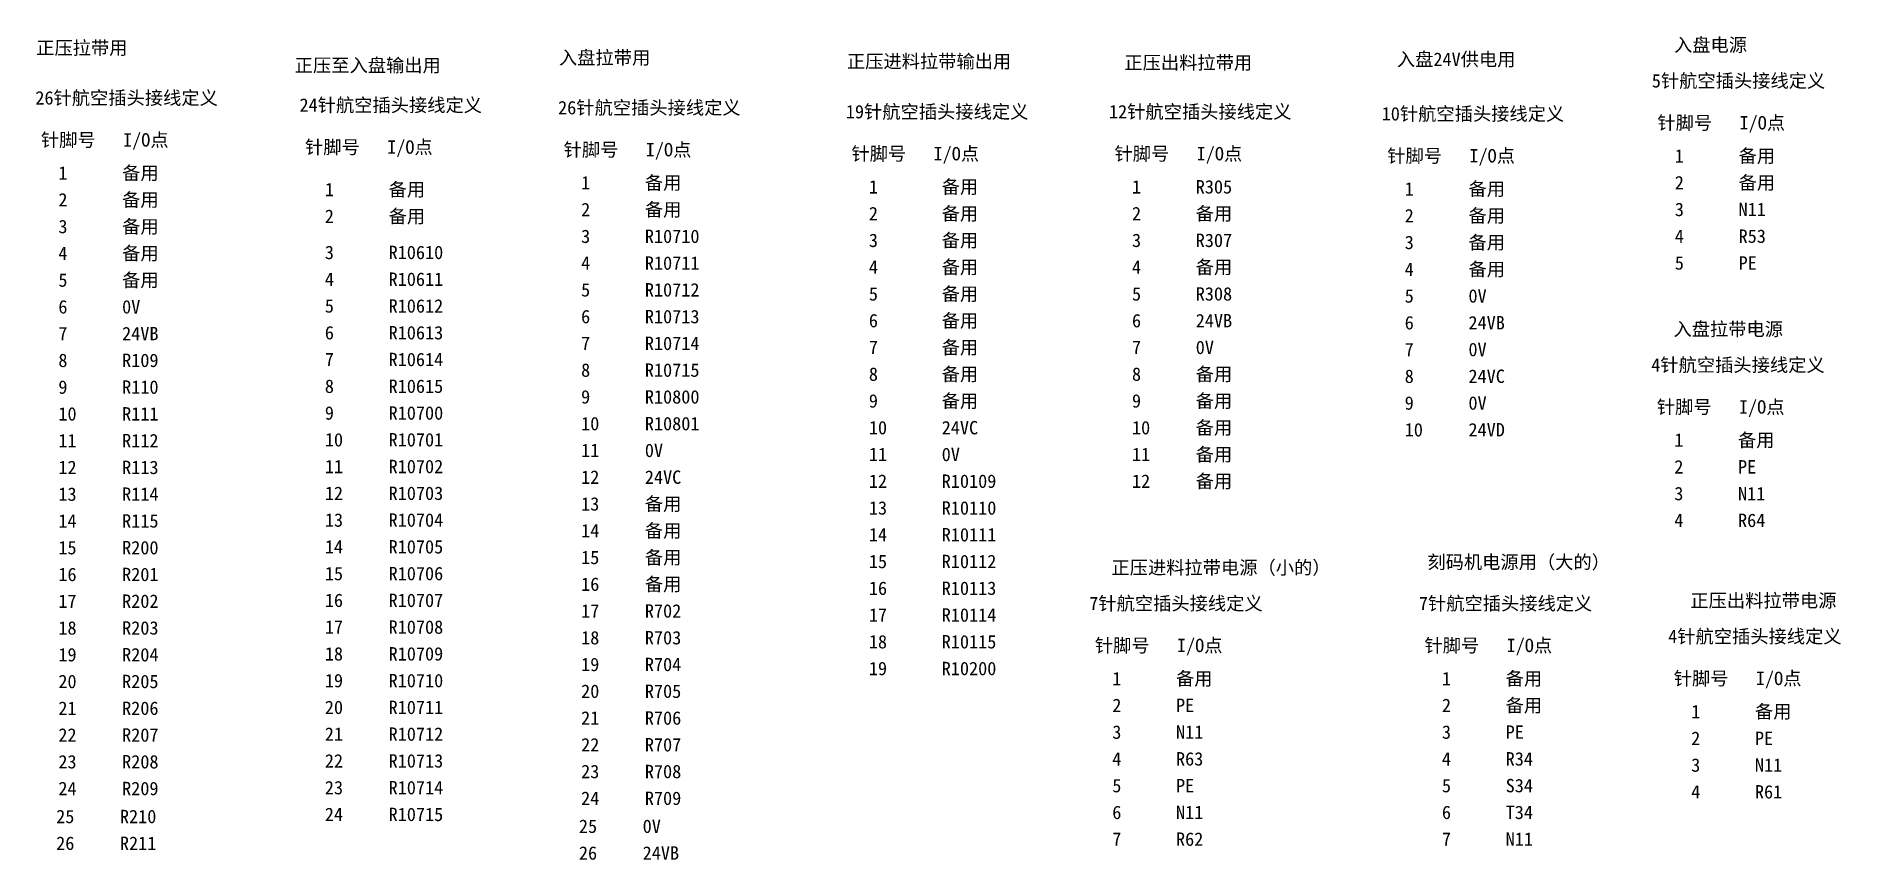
# Model space of a CAD drawing. Header units: millimetres. Extents: x 15130 to 37766, y 5931 to 11073.
# Drawn here: x 23740.4 to 24077.5, y 8504.6 to 8658.5 of the extents above; entities that cross this region are included whole.
import ezdxf

# ---------------------------------------------------------------- set-up
doc = ezdxf.new("R2010")
doc.units = ezdxf.units.MM
doc.styles.get("Standard").update_dxf_attribs({"font": ''})
doc.styles.get('Standard').set_extended_font_data('SimSun')

msp = doc.modelspace()

# ---------------------------------------------------------------- texts
at = {"char_height": 2.5, "attachment_point": 1}
for s, insert, width in [('正压拉带用', (23740.412, 8657.537), 79.86082), ('入盘拉带用', (23838.039, 8655.712), 79.86082), ('入盘24V供电用', (23994.52, 8655.401), 79.86082), ('入盘电源', (24046.281, 8658.083), 79.86082), ('正压至入盘输出用', (23788.695, 8654.277), 79.86082), ('正压进料拉带输出用', (23891.812, 8655.007), 79.86082), ('正压出料拉带用', (23943.636, 8654.775), 79.86082), ('5针航空插头接线定义', (24042.133, 8651.383), 79.86082), ('26针航空插头接线定义', (23740.247, 8648.186), 79.86082), ('24针航空插头接线定义', (23789.576, 8646.841), 79.86082), ('26针航空插头接线定义', (23837.873, 8646.361), 79.86082), ('19针航空插头接线定义', (23891.614, 8645.606), 79.86082), ('12针航空插头接线定义', (23940.753, 8645.606), 79.86082), ('10针航空插头接线定义', (23991.686, 8645.214), 79.86082), ('针脚号   I/O点', (24043.179, 8643.534), 36.81791), ('针脚号   I/O点', (23741.292, 8640.336), 36.81791), ('针脚号   I/O点', (23790.621, 8638.992), 36.81791), ('针脚号   I/O点', (23838.919, 8638.512), 36.81791), ('针脚号   I/O点', (23892.659, 8637.756), 36.81791), ('针脚号   I/O点', (23941.799, 8637.756), 36.81791), ('针脚号   I/O点', (23992.732, 8637.365), 36.81791), ('1      备用', (24046.434, 8637.343), 36.81791), ('1      备用', (23744.548, 8634.146), 36.81791), ('1      备用', (23842.174, 8632.321), 36.81791), ('2      备用', (24046.434, 8632.343), 36.81791), ('2      备用', (23744.548, 8629.146), 36.81791), ('1      备用', (23794.315, 8631.064), 36.81791), ('1       {\\fSimSun|b0|i0|c134|p2;备用}', (23895.914, 8631.566), 36.81791), ('1      R305', (23945.054, 8631.566), 36.81791), ('1      {\\fSimSun|b0|i0|c134|p2;备用}', (23995.987, 8631.174), 36.81791), ('2      备用', (23794.315, 8626.064), 36.81791), ('2      备用', (23842.174, 8627.321), 36.81791), ('2       {\\fSimSun|b0|i0|c134|p2;备用}', (23895.914, 8626.566), 36.81791), ('2      备用', (23945.054, 8626.566), 36.81791), ('2      {\\fSimSun|b0|i0|c134|p2;备用}', (23995.987, 8626.174), 36.81791), ('3      N11', (24046.434, 8627.343), 36.81791), ('3      {备用}', (23744.548, 8624.146), 36.81791), ('3      {\\fSimSun|b0|i0|c134|p2;R10710}', (23842.174, 8622.321), 36.81791), ('4      R53', (24046.434, 8622.343), 36.81791), ('4      {备用}', (23744.548, 8619.146), 36.81791), ('3      R10610', (23794.315, 8619.308), 36.81791), ('3       {\\fSimSun|b0|i0|c134|p2;备用}', (23895.914, 8621.566), 36.81791), ('3      R307', (23945.054, 8621.566), 36.81791), ('3      {\\fSimSun|b0|i0|c134|p2;备用}', (23995.987, 8621.174), 36.81791), ('4      {\\fSimSun|b0|i0|c134|p2;R10711}', (23842.174, 8617.321), 36.81791), ('4       {\\fSimSun|b0|i0|c134|p2;备用}', (23895.914, 8616.566), 36.81791), ('4      备用', (23945.054, 8616.566), 36.81791), ('4      备用', (23995.987, 8616.174), 36.81791), ('5      PE', (24046.434, 8617.343), 36.81791), ('5      {备用}', (23744.548, 8614.146), 36.81791), ('4      R10611', (23794.315, 8614.308), 36.81791), ('5      {\\fSimSun|b0|i0|c134|p2;R10712}', (23842.174, 8612.321), 36.81791), ('5       {\\fSimSun|b0|i0|c134|p2;备用}', (23895.914, 8611.566), 36.81791), ('6      {0V}', (23744.548, 8609.146), 36.81791), ('5      R10612', (23794.315, 8609.308), 36.81791), ('5      R308', (23945.054, 8611.566), 36.81791), ('5      0V', (23995.987, 8611.174), 36.81791), ('6      {\\fSimSun|b0|i0|c134|p2;R10713}', (23842.174, 8607.321), 36.81791), ('6       备用', (23895.914, 8606.566), 36.81791), ('6      24VB', (23945.054, 8606.566), 36.81791), ('6      24VB', (23995.987, 8606.174), 36.81791), ('入盘拉带电源', (24046.18, 8604.988), 79.86082), ('7      {24VB}', (23744.548, 8604.146), 36.81791), ('6      R10613', (23794.315, 8604.308), 36.81791), ('7      {\\fSimSun|b0|i0|c134|p2;R10714}', (23842.174, 8602.321), 36.81791), ('7       备用', (23895.914, 8601.566), 36.81791), ('8      {R109}', (23744.548, 8599.146), 36.81791), ('7      R10614', (23794.315, 8599.308), 36.81791), ('7      0V', (23945.054, 8601.566), 36.81791), ('7      0V', (23995.987, 8601.174), 36.81791), ('4针航空插头接线定义', (24042.033, 8598.289), 79.86082), ('8      {\\fSimSun|b0|i0|c134|p2;R10715}', (23842.174, 8597.321), 36.81791), ('8       备用', (23895.914, 8596.566), 36.81791), ('8      备用', (23945.054, 8596.566), 36.81791), ('8      24VC', (23995.987, 8596.174), 36.81791), ('9      {R110}', (23744.548, 8594.146), 36.81791), ('8      R10615', (23794.315, 8594.308), 36.81791), ('9      {\\fSimSun|b0|i0|c134|p2;R10800}', (23842.174, 8592.321), 36.81791), ('9       备用', (23895.914, 8591.566), 36.81791), ('9      备用', (23945.054, 8591.566), 36.81791), ('10     R111', (23744.548, 8589.146), 36.81791), ('9      R10700', (23794.315, 8589.308), 36.81791), ('9      0V', (23995.987, 8591.174), 36.81791), ('针脚号   I/O点', (24043.078, 8590.439), 36.81791), ('10     R10801', (23842.174, 8587.321), 36.81791), ('10      24VC', (23895.914, 8586.566), 36.81791), ('10     备用', (23945.054, 8586.566), 36.81791), ('10     24VD', (23995.987, 8586.174), 36.81791), ('11     R112', (23744.548, 8584.146), 36.81791), ('10     R10701', (23794.315, 8584.308), 36.81791), ('11     0V', (23842.174, 8582.321), 36.81791), ('11     备用', (23945.054, 8581.566), 36.81791), ('1      备用', (24046.334, 8584.249), 36.81791), ('12     R113', (23744.548, 8579.146), 36.81791), ('11     R10702', (23794.315, 8579.308), 36.81791), ('11      0V', (23895.914, 8581.566), 36.81791), ('2      PE', (24046.334, 8579.249), 36.81791), ('12     24VC', (23842.174, 8577.321), 36.81791), ('12      R10109', (23895.914, 8576.566), 36.81791), ('12     备用', (23945.054, 8576.566), 36.81791), ('13     R114', (23744.548, 8574.146), 36.81791), ('12     R10703', (23794.315, 8574.308), 36.81791), ('13     备用', (23842.174, 8572.321), 36.81791), ('13      R10110', (23895.914, 8571.566), 36.81791), ('3      N11', (24046.334, 8574.249), 36.81791), ('14     R115', (23744.548, 8569.146), 36.81791), ('13     R10704', (23794.315, 8569.308), 36.81791), ('4      R64', (24046.334, 8569.249), 36.81791), ('14     备用', (23842.174, 8567.321), 36.81791), ('14      R10111', (23895.914, 8566.566), 36.81791), ('15     R200', (23744.548, 8564.146), 36.81791), ('14     R10705', (23794.315, 8564.308), 36.81791), ('15     备用', (23842.174, 8562.321), 36.81791), ('15      R10112', (23895.914, 8561.566), 36.81791), ('刻码机电源用（大的）', (24000.222, 8561.46), 79.86082), ('16     R201', (23744.548, 8559.146), 36.81791), ('15     R10706', (23794.315, 8559.308), 36.81791), ('正压进料拉带电源（小的）', (23941.218, 8560.426), 79.86082), ('16     备用', (23842.174, 8557.321), 36.81791), ('16      R10113', (23895.914, 8556.566), 36.81791), ('正压出料拉带电源', (24049.337, 8554.268), 79.86082), ('17     R202', (23744.548, 8554.146), 36.81791), ('16     R10707', (23794.315, 8554.308), 36.81791), ('17     R702', (23842.174, 8552.321), 36.81791), ('17      R10114', (23895.914, 8551.566), 36.81791), ('7针航空插头接线定义', (23937.071, 8553.726), 79.86082), ('7针航空插头接线定义', (23998.635, 8553.726), 79.86082), ('18     R203', (23744.548, 8549.146), 36.81791), ('17     R10708', (23794.315, 8549.308), 36.81791), ('4针航空插头接线定义', (24045.189, 8547.568), 79.86082), ('18     R703', (23842.174, 8547.321), 36.81791), ('18      R10115', (23895.914, 8546.566), 36.81791), ('针脚号   I/O点', (23938.117, 8545.877), 36.81791), ('针脚号   I/O点', (23999.681, 8545.877), 36.81791), ('19     R204', (23744.548, 8544.146), 36.81791), ('18     R10709', (23794.315, 8544.308), 36.81791), ('19     R704', (23842.174, 8542.321), 36.81791), ('19      R10200', (23895.914, 8541.566), 36.81791), ('20     R205', (23744.548, 8539.146), 36.81791), ('19     R10710', (23794.315, 8539.308), 36.81791), ('1      备用', (23941.372, 8539.686), 36.81791), ('1      备用', (24002.936, 8539.686), 36.81791), ('针脚号   I/O点', (24046.235, 8539.718), 36.81791), ('20     R705', (23842.174, 8537.321), 36.81791), ('2      PE', (23941.372, 8534.686), 36.81791), ('2      备用', (24002.936, 8534.686), 36.81791), ('21     R206', (23744.548, 8534.146), 36.81791), ('20     R10711', (23794.315, 8534.308), 36.81791), ('21     R706', (23842.174, 8532.321), 36.81791), ('1      备用', (24049.49, 8533.528), 36.81791), ('22     R207', (23744.548, 8529.146), 36.81791), ('21     R10712', (23794.315, 8529.308), 36.81791), ('3      N11', (23941.372, 8529.686), 36.81791), ('3      PE', (24002.936, 8529.686), 36.81791), ('2      PE', (24049.49, 8528.528), 36.81791), ('22     R10713', (23794.315, 8524.308), 36.81791), ('22     R707', (23842.174, 8527.321), 36.81791), ('4      R63', (23941.372, 8524.686), 36.81791), ('4      R34', (24002.936, 8524.686), 36.81791), ('23     R208', (23744.548, 8524.146), 36.81791), ('23     R708', (23842.174, 8522.321), 36.81791), ('3      N11', (24049.49, 8523.528), 36.81791), ('24     R209', (23744.548, 8519.146), 36.81791), ('23     R10714', (23794.315, 8519.308), 36.81791), ('5      PE', (23941.372, 8519.686), 36.81791), ('5      S34', (24002.936, 8519.686), 36.81791), ('4      R61', (24049.49, 8518.528), 36.81791), ('24     R10715', (23794.315, 8514.308), 36.81791), ('24     R709', (23842.174, 8517.321), 36.81791), ('6      N11', (23941.372, 8514.686), 36.81791), ('6      T34', (24002.936, 8514.686), 36.81791), ('25     R210', (23744.139, 8513.917), 36.81791), ('25     0V', (23841.765, 8512.093), 36.81791), ('26     R211', (23744.139, 8508.917), 36.81791), ('7      R62', (23941.372, 8509.686), 36.81791), ('7      N11', (24002.936, 8509.686), 36.81791), ('26     24VB', (23841.765, 8507.093), 36.81791)]:
    msp.add_mtext(s, dxfattribs=dict(at, insert=insert, width=width))

doc.saveas('drawing.dxf')
